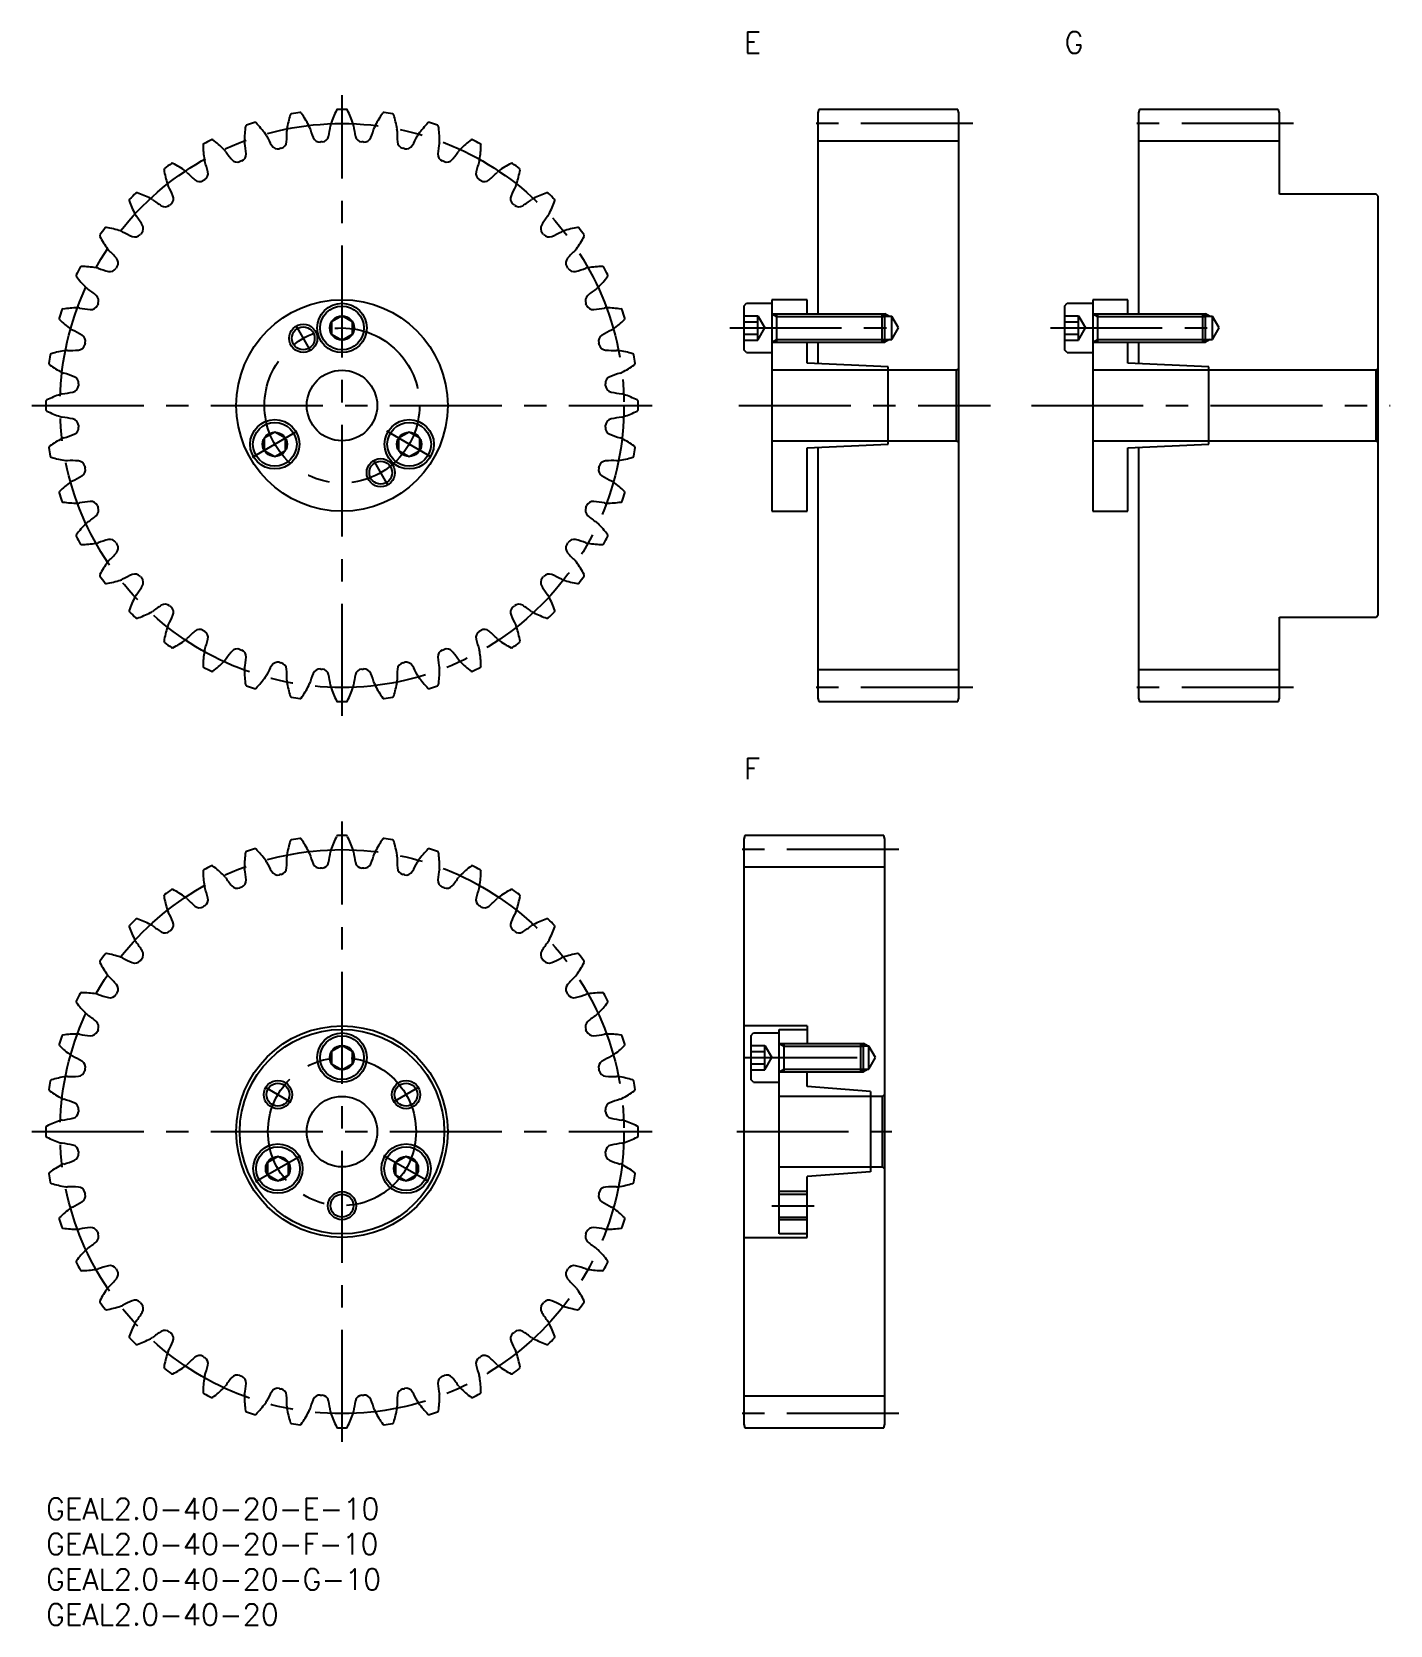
# Model space of a CAD drawing. Extents: x -2 to 191, y -18 to 208.
import ezdxf

# ---------------------------------------------------------------- set-up
doc = ezdxf.new("R2010")
doc.units = 0
doc.header["$LTSCALE"] = 0.5
doc.linetypes.add('CENTER', pattern=[50.8, 31.75, -6.35, 6.35, -6.35])
for name, color, linetype in [('AM_0', 7, 'CONTINUOUS'), ('MSM_CENTER', 1, 'CENTER'), ('MSM_CONTINUOUS', 7, 'CONTINUOUS'), ('MSM_NARROW', 5, 'CONTINUOUS'), ('MSM_PART_NUMBER', 7, 'CONTINUOUS')]:
    doc.layers.add(name, color=color, linetype=linetype)
doc.styles.get("Standard").update_dxf_attribs({"font": 'txt.shx', "height": 1, "bigfont": 'bigfont.shx'})

# ---------------------------------------------------------------- blocks, each defined once
blk = doc.blocks.new('*U3')
at = {"layer": 'MSM_PART_NUMBER'}
blk.add_text('GEAL2.0-40-20-F-10', height=3, dxfattribs=at).set_placement((0, -8))
blk = doc.blocks.new('*U4')
at = {"layer": 'MSM_PART_NUMBER'}
blk.add_text('GEAL2.0-40-20-E-10', height=3, dxfattribs=at).set_placement((0, -3))
blk = doc.blocks.new('*U5')
at = {"layer": 'MSM_PART_NUMBER'}
blk.add_text('GEAL2.0-40-20-G-10', height=3, dxfattribs=at).set_placement((0, -13))
blk = doc.blocks.new('*U6')
at = {"layer": 'MSM_PART_NUMBER'}
blk.add_text('F', height=3, dxfattribs=at).set_placement((99, 102))
blk = doc.blocks.new('*U7')
at = {"layer": 'MSM_PART_NUMBER'}
blk.add_text('GEAL2.0-40-20', height=3, dxfattribs=at).set_placement((0, -18))
blk = doc.blocks.new('*U8')
at = {"layer": 'MSM_PART_NUMBER'}
blk.add_text('E', height=3, dxfattribs=at).set_placement((99, 205))
blk = doc.blocks.new('*U9')
at = {"layer": 'MSM_PART_NUMBER'}
blk.add_text('G', height=3, dxfattribs=at).set_placement((144.5, 205))

msp = doc.modelspace()

# ---------------------------------------------------------------- linework, layer by layer
at = {"layer": 'AM_0'}
for p, q in [((104, 43.12), (108, 43.12)), ((104, 39.88), (108, 39.88))]:
    msp.add_line(p, q, dxfattribs=at)
at = {"layer": 'MSM_CENTER'}
for p, q in [((42, 111), (42, 199)), ((131.5, 195), (107.5, 195)), ((177, 195), (153, 195)), ((35.45, 166.34), (37.55, 162.71)), ((97, 166), (121.51, 166)), ((142.5, 166), (167.01, 166)), ((-2, 155), (86, 155)), ((98.32, 155), (134, 155)), ((139.81, 155), (190.7, 155)), ((29.29, 147.66), (35.66, 151.34)), ((54.71, 147.66), (48.34, 151.34)), ((48.55, 143.66), (46.45, 147.29)), ((131.5, 115), (107.5, 115)), ((177, 115), (153, 115)), ((42, 8), (42, 96)), ((121, 92), (97, 92)), ((99.2, 62.5), (118.17, 62.5)), ((31.09, 58.3), (34.73, 56.2)), ((52.91, 58.3), (49.27, 56.2)), ((-2, 52), (86, 52)), ((98, 52), (120, 52)), ((29.72, 44.91), (36.09, 48.59)), ((54.28, 44.91), (47.91, 48.59)), ((103, 41.5), (109, 41.5)), ((121, 12), (97, 12))]:
    msp.add_line(p, q, dxfattribs=at)
for centre, radius in [((42, 155), 40), ((42, 155), 11), ((42, 52), 40), ((42, 52), 10.5)]:
    msp.add_circle(centre, radius, dxfattribs=at)
at = {"layer": 'MSM_CONTINUOUS'}
for p, q in [((109.63, 197), (109.5, 196.5)), ((129.37, 197), (109.63, 197)), ((129.5, 196.5), (129.37, 197)), ((155.13, 197), (155, 196.5)), ((174.87, 197), (155.13, 197)), ((175, 196.5), (174.87, 197)), ((109.5, 196.5), (109.5, 168)), ((129.5, 113.5), (129.5, 196.5)), ((155, 196.5), (155, 168)), ((175, 185), (175, 196.5)), ((129.5, 192.5), (109.5, 192.5)), ((175, 192.5), (155, 192.5)), ((188.7, 185), (175, 185)), ((189, 184.7), (188.7, 185)), ((189, 125.3), (189, 184.7)), ((99, 169.1), (99.4, 169.5)), ((99.4, 169.5), (103, 169.5)), ((103, 170), (103, 140)), ((108, 170), (103, 170)), ((108, 168), (108, 170)), ((144.5, 169.1), (144.9, 169.5)), ((144.9, 169.5), (148.5, 169.5)), ((148.5, 170), (148.5, 140)), ((153.5, 170), (148.5, 170)), ((153.5, 168), (153.5, 170)), ((42, 167.73), (40.5, 166.87)), ((43.5, 166.87), (42, 167.73)), ((99, 169.1), (99, 162.9)), ((99, 167.73), (101, 167.73)), ((101, 167.73), (102, 166)), ((101, 164.27), (101, 167.73)), ((103, 168), (118.62, 168)), ((103.66, 168), (103.66, 164)), ((118.62, 164), (118.62, 168)), ((119, 167.62), (118.62, 168)), ((120, 167.62), (119, 167.62)), ((119, 164.38), (119, 167.62)), ((120.94, 166), (120, 167.62)), ((120, 164.38), (120, 167.62)), ((144.5, 169.1), (144.5, 162.9)), ((144.5, 167.73), (146.5, 167.73)), ((146.5, 167.73), (147.5, 166)), ((146.5, 164.27), (146.5, 167.73)), ((148.5, 168), (164.12, 168)), ((149.16, 168), (149.16, 164)), ((164.12, 164), (164.12, 168)), ((164.5, 167.62), (164.12, 168)), ((165.5, 167.62), (164.5, 167.62)), ((164.5, 164.38), (164.5, 167.62)), ((166.44, 166), (165.5, 167.62)), ((165.5, 164.38), (165.5, 167.62)), ((40.5, 166.87), (40.5, 165.13)), ((40.5, 165.13), (42, 164.27)), ((42, 164.27), (43.5, 165.13)), ((43.5, 165.13), (43.5, 166.87)), ((99, 166.87), (101, 166.87)), ((99, 165.13), (101, 165.13)), ((101, 164.27), (102, 166)), ((120, 164.38), (120.94, 166)), ((144.5, 166.87), (146.5, 166.87)), ((144.5, 165.13), (146.5, 165.13)), ((146.5, 164.27), (147.5, 166)), ((165.5, 164.38), (166.44, 166)), ((99, 164.27), (101, 164.27)), ((99.4, 162.5), (99, 162.9)), ((103, 164), (118.62, 164)), ((108, 161), (108, 164)), ((109.5, 164), (109.5, 160.93)), ((118.62, 164), (119, 164.38)), ((119, 164.38), (120, 164.38)), ((144.5, 164.27), (146.5, 164.27)), ((144.9, 162.5), (144.5, 162.9)), ((148.5, 164), (164.12, 164)), ((153.5, 161), (153.5, 164)), ((155, 164), (155, 160.93)), ((164.12, 164), (164.5, 164.38)), ((164.5, 164.38), (165.5, 164.38)), ((99.4, 162.5), (103, 162.5)), ((119.5, 160.5), (108, 161)), ((119.5, 149.5), (119.5, 160.5)), ((144.9, 162.5), (148.5, 162.5)), ((165, 160.5), (153.5, 161)), ((165, 149.5), (165, 160.5)), ((129.2, 160), (103, 160)), ((129.5, 160.3), (129.2, 160)), ((129.2, 150), (129.2, 160)), ((188.7, 160), (148.5, 160)), ((189, 160.3), (188.7, 160)), ((188.7, 150), (188.7, 160)), ((32.47, 151.23), (30.97, 150.37)), ((30.97, 150.37), (30.97, 148.63)), ((33.97, 150.37), (32.47, 151.23)), ((33.97, 148.63), (33.97, 150.37)), ((51.53, 151.23), (50.03, 150.37)), ((50.03, 150.37), (50.03, 148.63)), ((53.03, 150.37), (51.53, 151.23)), ((53.03, 148.63), (53.03, 150.37)), ((103, 150), (129.2, 150)), ((108, 149), (119.5, 149.5)), ((129.2, 150), (129.5, 149.7)), ((148.5, 150), (188.7, 150)), ((153.5, 149), (165, 149.5)), ((188.7, 150), (189, 149.7)), ((30.97, 148.63), (32.47, 147.77)), ((32.47, 147.77), (33.97, 148.63)), ((50.03, 148.63), (51.53, 147.77)), ((51.53, 147.77), (53.03, 148.63)), ((108, 140), (108, 149)), ((109.5, 149.07), (109.5, 113.5)), ((153.5, 140), (153.5, 149)), ((155, 149.07), (155, 113.5)), ((103, 140), (108, 140)), ((148.5, 140), (153.5, 140)), ((175, 113.5), (175, 125)), ((175, 125), (188.7, 125)), ((188.7, 125), (189, 125.3)), ((129.5, 117.5), (109.5, 117.5)), ((175, 117.5), (155, 117.5)), ((109.5, 113.5), (109.63, 113)), ((109.63, 113), (129.37, 113)), ((129.37, 113), (129.5, 113.5)), ((155, 113.5), (155.13, 113)), ((155.13, 113), (174.87, 113)), ((174.87, 113), (175, 113.5)), ((99.13, 94), (99, 93.5)), ((99, 93.5), (99, 10.5)), ((118.87, 94), (99.13, 94)), ((119, 93.5), (118.87, 94)), ((119, 10.5), (119, 93.5)), ((119, 89.5), (99, 89.5)), ((108, 67), (99, 67)), ((100, 65.6), (100.4, 66)), ((100, 65.6), (100, 59.4)), ((100.4, 66), (104, 66)), ((104, 37.5), (104, 66.5)), ((104, 66.5), (108, 66.5)), ((108, 67), (108, 64.5)), ((42, 64.23), (40.5, 63.37)), ((40.5, 63.37), (40.5, 61.63)), ((43.5, 63.37), (42, 64.23)), ((43.5, 61.63), (43.5, 63.37)), ((100, 64.23), (102, 64.23)), ((100, 63.37), (102, 63.37)), ((102, 64.23), (103, 62.5)), ((102, 60.77), (102, 64.23)), ((104, 64.5), (115.62, 64.5)), ((104.66, 64.5), (104.66, 60.5)), ((115.62, 60.5), (115.62, 64.5)), ((116, 64.12), (115.62, 64.5)), ((116.75, 64.12), (115.95, 64.12)), ((116, 60.88), (116, 64.12)), ((116.75, 60.88), (116.75, 64.12)), ((117.69, 62.5), (116.75, 64.12)), ((40.5, 61.63), (42, 60.77)), ((42, 60.77), (43.5, 61.63)), ((100, 61.63), (102, 61.63)), ((102, 60.77), (103, 62.5)), ((116.75, 60.88), (117.69, 62.5)), ((100, 60.77), (102, 60.77)), ((100.4, 59), (100, 59.4)), ((100.4, 59), (104, 59)), ((104, 60.5), (115.62, 60.5)), ((108, 58.38), (108, 60.5)), ((115.62, 60.5), (116, 60.88)), ((115.95, 60.88), (116.75, 60.88)), ((118.7, 57), (104, 57)), ((117, 57.69), (108, 58.38)), ((117, 57.69), (117, 46.31)), ((119, 57.3), (118.7, 57)), ((118.7, 47), (118.7, 57)), ((32.91, 48.48), (31.41, 47.62)), ((31.41, 47.62), (31.41, 45.88)), ((34.41, 47.62), (32.91, 48.48)), ((34.41, 45.88), (34.41, 47.62)), ((51.09, 48.48), (49.59, 47.62)), ((49.59, 47.62), (49.59, 45.88)), ((52.59, 47.62), (51.09, 48.48)), ((52.59, 45.88), (52.59, 47.62)), ((31.41, 45.88), (32.91, 45.02)), ((32.91, 45.02), (34.41, 45.88)), ((49.59, 45.88), (51.09, 45.02)), ((51.09, 45.02), (52.59, 45.88)), ((104, 47), (118.7, 47)), ((117, 46.31), (108, 45.63)), ((108, 37), (108, 45.63)), ((118.7, 47), (119, 46.7)), ((99, 37), (108, 37)), ((108, 37.5), (104, 37.5)), ((119, 14.5), (99, 14.5)), ((99, 10.5), (99.13, 10)), ((99.13, 10), (118.87, 10)), ((118.87, 10), (119, 10.5))]:
    msp.add_line(p, q, dxfattribs=at)
for centre, radius in [((42, 155), 15), ((42, 166), 3.5), ((42, 166), 3.1), ((42, 166), 1.73), ((36.5, 164.53), 1.62), ((42, 155), 5), ((32.47, 149.5), 3.5), ((32.47, 149.5), 3.1), ((51.53, 149.5), 3.5), ((51.53, 149.5), 3.1), ((32.47, 149.5), 1.73), ((51.53, 149.5), 1.73), ((47.5, 145.47), 1.62), ((42, 52), 15), ((42, 52), 14.5), ((42, 62.5), 3.5), ((42, 62.5), 3.1), ((42, 62.5), 1.73), ((32.91, 57.25), 1.62), ((51.09, 57.25), 1.62), ((42, 52), 5), ((32.91, 46.75), 3.5), ((32.91, 46.75), 3.1), ((51.09, 46.75), 3.5), ((51.09, 46.75), 3.1), ((32.91, 46.75), 1.73), ((51.09, 46.75), 1.73), ((42, 41.5), 1.62)]:
    msp.add_circle(centre, radius, dxfattribs=at)
for centre, radius, start, end in [((53.13, 190.9), 13.33, 153.3479, 162.25), ((41.39, 196.8), 0.2, 90.8357, 153.3478), ((42, 155), 42, 89.1643, 90.8357), ((42.61, 196.8), 0.2, 26.6521, 89.1643), ((30.87, 190.9), 13.33, 17.75, 26.6521), ((41.49, 192.59), 13.33, 171.3479, 180.25), ((28.5, 194.56), 0.2, 108.8357, 171.3479), ((42, 155), 42, 107.1643, 108.8357), ((29.66, 194.94), 0.2, 44.6521, 107.1643), ((20.32, 185.71), 13.33, 35.75, 44.6521), ((47.37, 192.2), 13.33, 162.3479, 171.25), ((34.86, 196.19), 0.2, 99.8356, 162.3479), ((42, 155), 42, 98.1643, 99.8357), ((36.06, 196.38), 0.2, 35.6521, 98.1643), ((25.39, 188.72), 13.33, 26.75, 35.6521), ((35.83, 193.98), 1.65, 16.4896, 26.7501), ((52.75, 198.99), 16, 196.4896, 202.003), ((24.5, 196.77), 16, 346.997, 352.5104), ((42, 194.47), 1.65, 162.2499, 172.5104), ((42, 194.47), 1.65, 7.4896, 17.7501), ((59.5, 196.77), 16, 187.4896, 193.003), ((31.25, 198.99), 16, 337.997, 343.5104), ((48.17, 193.98), 1.65, 153.2499, 163.5104), ((58.61, 188.72), 13.33, 144.3479, 153.25), ((47.94, 196.38), 0.2, 81.8357, 144.3479), ((42, 155), 42, 80.1643, 81.8357), ((49.14, 196.19), 0.2, 17.6521, 80.1643), ((36.63, 192.2), 13.33, 8.75, 17.6521), ((63.68, 185.71), 13.33, 135.3479, 144.25), ((54.34, 194.94), 0.2, 72.8357, 135.3479), ((42, 155), 42, 71.1643, 72.8357), ((55.5, 194.56), 0.2, 8.6521, 71.1643), ((42.51, 192.59), 13.33, 359.75, 8.6521), ((22.48, 191.96), 0.2, 117.8357, 180.3479), ((42, 155), 42, 116.1643, 117.8357), ((23.57, 192.52), 0.2, 53.6521, 116.1643), ((15.78, 181.94), 13.33, 44.75, 53.6521), ((29.8, 192.53), 1.65, 180.2499, 190.5104), ((12.45, 189.32), 16, 4.997, 10.5104), ((29.8, 192.53), 1.65, 25.4896, 35.7501), ((45.74, 200.13), 16, 205.4896, 211.003), ((33.15, 192.47), 1, 283.2944, 355.997), ((18.18, 193.52), 16, 355.997, 1.5104), ((35.83, 193.98), 1.65, 171.2499, 181.5104), ((38.84, 193.37), 1, 202.003, 274.7056), ((42, 155), 37.5, 94.2944, 94.7056), ((39.12, 193.39), 1, 274.2944, 346.997), ((44.88, 193.39), 1, 193.003, 265.7056), ((42, 155), 37.5, 85.2944, 85.7056), ((45.16, 193.37), 1, 265.2944, 337.997), ((48.17, 193.98), 1.65, 358.4896, 8.7501), ((65.82, 193.52), 16, 178.4896, 184.003), ((50.85, 192.47), 1, 184.003, 256.7056), ((38.26, 200.13), 16, 328.997, 334.5104), ((54.2, 192.53), 1.65, 144.2499, 154.5104), ((71.55, 189.32), 16, 169.4896, 175.003), ((54.2, 192.53), 1.65, 349.4896, 359.7501), ((68.22, 181.94), 13.33, 126.3479, 135.25), ((60.43, 192.52), 0.2, 63.8357, 126.3478), ((42, 155), 42, 62.1643, 63.8357), ((61.52, 191.96), 0.2, 359.6521, 62.1643), ((35.62, 192.04), 13.33, 180.3479, 189.25), ((24.08, 190.16), 1.65, 189.2499, 199.5104), ((24.08, 190.16), 1.65, 34.4896, 44.7501), ((38.63, 200.16), 16, 214.4896, 220.003), ((27.14, 190.52), 1, 220.003, 292.7056), ((27.39, 190.62), 1, 292.2944, 4.997), ((32.88, 192.4), 1, 211.003, 283.7056), ((42, 155), 37.5, 103.2944, 103.7056), ((42, 155), 37.5, 76.2944, 76.7056), ((51.12, 192.4), 1, 256.2944, 328.997), ((56.61, 190.62), 1, 175.003, 247.7056), ((56.86, 190.52), 1, 247.2944, 319.997), ((45.37, 200.16), 16, 319.997, 325.5104), ((59.92, 190.16), 1.65, 135.2499, 145.5104), ((59.92, 190.16), 1.65, 340.4896, 350.7501), ((48.38, 192.04), 13.33, 350.75, 359.6521), ((16.94, 188.45), 0.2, 126.8357, 189.3479), ((29.9, 190.59), 13.33, 189.3479, 198.25), ((42, 155), 42, 125.1643, 126.8357), ((17.93, 189.17), 0.2, 62.6521, 125.1643), ((11.89, 177.51), 13.33, 53.75, 62.6521), ((18.8, 186.93), 1.65, 43.4896, 53.7501), ((31.61, 199.08), 16, 223.4896, 229.003), ((22, 187.9), 1, 301.2944, 13.997), ((7.45, 184.27), 16, 13.997, 19.5104), ((42, 155), 37.5, 112.2944, 112.7056), ((42, 155), 37.5, 67.2944, 67.7056), ((62, 187.9), 1, 166.003, 238.7056), ((76.55, 184.27), 16, 160.4896, 166.003), ((52.39, 199.08), 16, 310.997, 316.5104), ((65.2, 186.93), 1.65, 126.2499, 136.5104), ((72.11, 177.51), 13.33, 117.3479, 126.25), ((66.07, 189.17), 0.2, 54.8357, 117.3478), ((42, 155), 42, 53.1643, 54.8357), ((54.1, 190.59), 13.33, 341.75, 350.6521), ((67.06, 188.45), 0.2, 350.6521, 53.1643), ((18.8, 186.93), 1.65, 198.2499, 208.5104), ((3.29, 178.5), 16, 22.997, 28.5104), ((21.77, 187.75), 1, 229.003, 301.7056), ((42, 155), 37.5, 121.2944, 121.7056), ((42, 155), 37.5, 58.2944, 58.7056), ((62.23, 187.75), 1, 238.2944, 310.997), ((80.71, 178.5), 16, 151.4896, 157.003), ((65.2, 186.93), 1.65, 331.4896, 341.7501), ((12.01, 184.12), 0.2, 135.8357, 198.3479), ((24.48, 188.26), 13.33, 198.3479, 207.25), ((42, 155), 42, 134.1643, 135.8357), ((12.88, 184.99), 0.2, 71.6521, 134.1643), ((8.74, 172.52), 13.33, 62.75, 71.6521), ((14.09, 182.91), 1.65, 52.4896, 62.7501), ((24.84, 196.91), 16, 232.4896, 238.003), ((16.89, 184.19), 1, 238.003, 310.7056), ((42, 155), 37.5, 130.2944, 130.7056), ((17.1, 184.37), 1, 310.2944, 22.997), ((66.9, 184.37), 1, 157.003, 229.7056), ((42, 155), 37.5, 49.2944, 49.7056), ((67.11, 184.19), 1, 229.2944, 301.997), ((59.16, 196.91), 16, 301.997, 307.5104), ((69.91, 182.91), 1.65, 117.2499, 127.5104), ((75.26, 172.52), 13.33, 108.3479, 117.25), ((71.12, 184.99), 0.2, 45.8357, 108.3479), ((42, 155), 42, 44.1643, 45.8357), ((59.52, 188.26), 13.33, 332.75, 341.6521), ((71.99, 184.12), 0.2, 341.6521, 44.1643), ((14.09, 182.91), 1.65, 207.2499, 217.5104), ((0.09, 172.16), 16, 31.997, 37.5104), ((83.91, 172.16), 16, 142.4896, 148.003), ((69.91, 182.91), 1.65, 322.4896, 332.7501), ((7.83, 179.07), 0.2, 144.8357, 207.3479), ((19.49, 185.11), 13.33, 207.3479, 216.25), ((42, 155), 42, 143.1643, 144.8357), ((8.55, 180.06), 0.2, 80.6521, 143.1643), ((6.41, 167.1), 13.33, 71.75, 80.6521), ((10.07, 178.2), 1.65, 61.4896, 71.7501), ((18.5, 193.71), 16, 241.4896, 247.003), ((12.63, 179.9), 1, 247.003, 319.7056), ((42, 155), 37.5, 139.2944, 139.7056), ((12.81, 180.11), 1, 319.2944, 31.997), ((71.19, 180.11), 1, 148.003, 220.7056), ((42, 155), 37.5, 40.2944, 40.7056), ((71.37, 179.9), 1, 220.2944, 292.997), ((65.5, 193.71), 16, 292.997, 298.5104), ((73.93, 178.2), 1.65, 108.2499, 118.5104), ((77.59, 167.1), 13.33, 99.3479, 108.25), ((64.51, 185.11), 13.33, 323.75, 332.6521), ((75.45, 180.06), 0.2, 36.8357, 99.3479), ((42, 155), 42, 35.1643, 36.8357), ((76.17, 179.07), 0.2, 332.6521, 35.1643), ((10.07, 178.2), 1.65, 216.2499, 226.5104), ((-2.08, 165.39), 16, 40.997, 46.5104), ((86.08, 165.39), 16, 133.4896, 139.003), ((73.93, 178.2), 1.65, 313.4896, 323.7501), ((42, 155), 42, 152.1643, 153.8357), ((5.04, 174.52), 0.2, 89.6521, 152.1643), ((4.96, 161.38), 13.33, 80.75, 89.6521), ((6.84, 172.92), 1.65, 70.4896, 80.7501), ((12.73, 189.55), 16, 250.4896, 256.003), ((9.1, 175), 1, 256.003, 328.7056), ((42, 155), 37.5, 148.2944, 148.7056), ((9.25, 175.23), 1, 328.2944, 40.997), ((74.75, 175.23), 1, 139.003, 211.7056), ((42, 155), 37.5, 31.2944, 31.7056), ((74.9, 175), 1, 211.2944, 283.997), ((71.27, 189.55), 16, 283.997, 289.5104), ((77.16, 172.92), 1.65, 99.2499, 109.5104), ((79.04, 161.38), 13.33, 90.3479, 99.25), ((78.96, 174.52), 0.2, 27.8357, 90.3479), ((42, 155), 42, 26.1643, 27.8357), ((4.48, 173.43), 0.2, 153.8357, 216.3479), ((15.06, 181.22), 13.33, 216.3479, 225.25), ((68.94, 181.22), 13.33, 314.75, 323.6521), ((79.52, 173.43), 0.2, 323.6521, 26.1643), ((6.84, 172.92), 1.65, 225.2499, 235.5104), ((-3.16, 158.37), 16, 49.997, 55.5104), ((6.48, 169.86), 1, 337.2944, 49.997), ((77.52, 169.86), 1, 130.003, 202.7056), ((87.16, 158.37), 16, 124.4896, 130.003), ((77.16, 172.92), 1.65, 304.4896, 314.7501), ((2.06, 167.34), 0.2, 162.8357, 225.3479), ((42, 155), 42, 161.1643, 162.8357), ((2.44, 168.5), 0.2, 98.6521, 161.1643), ((4.41, 155.51), 13.33, 89.75, 98.6521), ((4.47, 167.2), 1.65, 79.4896, 89.7501), ((7.68, 184.55), 16, 259.4896, 265.003), ((6.38, 169.61), 1, 265.003, 337.7056), ((42, 155), 37.5, 157.2944, 157.7056), ((42, 155), 37.5, 22.2944, 22.7056), ((77.62, 169.61), 1, 202.2944, 274.997), ((76.32, 184.55), 16, 274.997, 280.5104), ((79.53, 167.2), 1.65, 90.2499, 100.5104), ((79.59, 155.51), 13.33, 81.3479, 90.25), ((81.56, 168.5), 0.2, 18.8357, 81.3479), ((42, 155), 42, 17.1643, 18.8357), ((81.94, 167.34), 0.2, 314.6521, 17.1643), ((11.29, 176.68), 13.33, 225.3479, 234.25), ((4.47, 167.2), 1.65, 234.2499, 244.5104), ((-3.13, 151.26), 16, 58.997, 64.5104), ((87.13, 151.26), 16, 115.4896, 121.003), ((79.53, 167.2), 1.65, 295.4896, 305.7501), ((72.71, 176.68), 13.33, 305.75, 314.6521), ((4.8, 149.63), 13.33, 98.75, 107.6521), ((3.02, 161.17), 1.65, 88.4896, 98.7501), ((3.48, 178.82), 16, 268.4896, 274.003), ((4.53, 163.85), 1, 274.003, 346.7056), ((4.6, 164.12), 1, 346.2944, 58.997), ((42, 155), 37.5, 166.2944, 166.7056), ((79.4, 164.12), 1, 121.003, 193.7056), ((42, 155), 37.5, 13.2944, 13.7056), ((79.47, 163.85), 1, 193.2944, 265.997), ((80.52, 178.82), 16, 265.997, 271.5104), ((80.98, 161.17), 1.65, 81.2499, 91.5104), ((79.2, 149.63), 13.33, 72.3479, 81.25), ((0.62, 160.94), 0.2, 171.8357, 234.3479), ((42, 155), 42, 170.1643, 171.8357), ((8.28, 171.61), 13.33, 234.3479, 243.25), ((0.81, 162.14), 0.2, 107.6521, 170.1643), ((75.72, 171.61), 13.33, 296.75, 305.6521), ((83.19, 162.14), 0.2, 9.8357, 72.3479), ((42, 155), 42, 8.1643, 9.8357), ((83.38, 160.94), 0.2, 305.6521, 8.1643), ((3.02, 161.17), 1.65, 243.2499, 253.5104), ((-1.99, 144.25), 16, 67.997, 73.5104), ((3.63, 158.16), 1, 355.2944, 67.997), ((80.37, 158.16), 1, 112.003, 184.7056), ((85.99, 144.25), 16, 106.4896, 112.003), ((80.98, 161.17), 1.65, 286.4896, 296.7501), ((6.1, 143.87), 13.33, 107.75, 116.6521), ((2.53, 155), 1.65, 97.4896, 107.7501), ((0.23, 172.5), 16, 277.4896, 283.003), ((3.61, 157.88), 1, 283.003, 355.7056), ((42, 155), 37.5, 175.2944, 175.7056), ((42, 155), 37.5, 4.2944, 4.7056), ((80.39, 157.88), 1, 184.2944, 256.997), ((83.77, 172.5), 16, 256.997, 262.5104), ((81.47, 155), 1.65, 72.2499, 82.5104), ((77.9, 143.87), 13.33, 63.3479, 72.25), ((0.2, 155.61), 0.2, 116.6521, 179.1643), ((42, 155), 42, 179.1643, 180.8357), ((0.2, 154.39), 0.2, 180.8357, 243.3479), ((6.1, 166.13), 13.33, 243.3479, 252.25), ((77.9, 166.13), 13.33, 287.75, 296.6521), ((83.8, 155.61), 0.2, 0.8357, 63.3479), ((83.8, 154.39), 0.2, 296.6521, 359.1643), ((42, 155), 42, 359.1643, 0.8357), ((2.53, 155), 1.65, 252.2499, 262.5104), ((0.23, 137.5), 16, 76.997, 82.5104), ((3.61, 152.12), 1, 4.2944, 76.997), ((3.63, 151.84), 1, 292.003, 4.7056), ((42, 155), 37.5, 184.2944, 184.7056), ((42, 155), 37.5, 355.2944, 355.7056), ((80.37, 151.84), 1, 175.2944, 247.997), ((80.39, 152.12), 1, 103.003, 175.7056), ((83.77, 137.5), 16, 97.4896, 103.003), ((81.47, 155), 1.65, 277.4896, 287.7501), ((0.62, 149.06), 0.2, 125.6521, 188.1643), ((8.28, 138.39), 13.33, 116.75, 125.6521), ((3.02, 148.83), 1.65, 106.4896, 116.7501), ((-1.99, 165.75), 16, 286.4896, 292.003), ((85.99, 165.75), 16, 247.997, 253.5104), ((80.98, 148.83), 1.65, 63.2499, 73.5104), ((75.72, 138.39), 13.33, 54.3479, 63.25), ((83.38, 149.06), 0.2, 351.8357, 54.3479), ((42, 155), 42, 188.1643, 189.8357), ((0.81, 147.86), 0.2, 189.8357, 252.3479), ((4.8, 160.37), 13.33, 252.3479, 261.25), ((3.02, 148.83), 1.65, 261.2499, 271.5104), ((3.48, 131.18), 16, 85.997, 91.5104), ((4.53, 146.15), 1, 13.2944, 85.997), ((79.47, 146.15), 1, 94.003, 166.7056), ((80.52, 131.18), 16, 88.4896, 94.003), ((80.98, 148.83), 1.65, 268.4896, 278.7501), ((79.2, 160.37), 13.33, 278.75, 287.6521), ((83.19, 147.86), 0.2, 287.6521, 350.1643), ((42, 155), 42, 350.1643, 351.8357), ((-3.13, 158.74), 16, 295.4896, 301.003), ((4.6, 145.88), 1, 301.003, 13.7056), ((42, 155), 37.5, 193.2944, 193.7056), ((79.4, 145.88), 1, 166.2944, 238.997), ((42, 155), 37.5, 346.2944, 346.7056), ((87.13, 158.74), 16, 238.997, 244.5104), ((2.06, 142.66), 0.2, 134.6521, 197.1643), ((42, 155), 42, 197.1643, 198.8357), ((11.29, 133.32), 13.33, 125.75, 134.6521), ((4.47, 142.8), 1.65, 115.4896, 125.7501), ((79.53, 142.8), 1.65, 54.2499, 64.5104), ((72.71, 133.32), 13.33, 45.3479, 54.25), ((42, 155), 42, 341.1643, 342.8357), ((81.94, 142.66), 0.2, 342.8357, 45.3479), ((2.44, 141.5), 0.2, 198.8357, 261.3479), ((4.41, 154.49), 13.33, 261.3479, 270.25), ((4.47, 142.8), 1.65, 270.2499, 280.5104), ((7.68, 125.45), 16, 94.997, 100.5104), ((6.38, 140.39), 1, 22.2944, 94.997), ((6.48, 140.14), 1, 310.003, 22.7056), ((42, 155), 37.5, 202.2944, 202.7056), ((77.52, 140.14), 1, 157.2944, 229.997), ((42, 155), 37.5, 337.2944, 337.7056), ((77.62, 140.39), 1, 85.003, 157.7056), ((76.32, 125.45), 16, 79.4896, 85.003), ((79.53, 142.8), 1.65, 259.4896, 269.7501), ((79.59, 154.49), 13.33, 269.75, 278.6521), ((81.56, 141.5), 0.2, 278.6521, 341.1643), ((15.06, 128.78), 13.33, 134.75, 143.6521), ((6.84, 137.08), 1.65, 124.4896, 134.7501), ((-3.16, 151.63), 16, 304.4896, 310.003), ((87.16, 151.63), 16, 229.997, 235.5104), ((77.16, 137.08), 1.65, 45.2499, 55.5104), ((68.94, 128.78), 13.33, 36.3479, 45.25), ((4.48, 136.57), 0.2, 143.6521, 206.1643), ((42, 155), 42, 206.1643, 207.8357), ((12.73, 120.45), 16, 103.997, 109.5104), ((9.1, 135), 1, 31.2944, 103.997), ((74.9, 135), 1, 76.003, 148.7056), ((71.27, 120.45), 16, 70.4896, 76.003), ((42, 155), 42, 332.1643, 333.8357), ((79.52, 136.57), 0.2, 333.8357, 36.3479), ((5.04, 135.48), 0.2, 207.8357, 270.3479), ((4.96, 148.62), 13.33, 270.3479, 279.25), ((6.84, 137.08), 1.65, 279.2499, 289.5104), ((-2.08, 144.61), 16, 313.4896, 319.003), ((42, 155), 37.5, 211.2944, 211.7056), ((9.25, 134.77), 1, 319.003, 31.7056), ((74.75, 134.77), 1, 148.2944, 220.997), ((42, 155), 37.5, 328.2944, 328.7056), ((86.08, 144.61), 16, 220.997, 226.5104), ((77.16, 137.08), 1.65, 250.4896, 260.7501), ((79.04, 148.62), 13.33, 260.75, 269.6521), ((78.96, 135.48), 0.2, 269.6521, 332.1643), ((19.49, 124.89), 13.33, 143.75, 152.6521), ((10.07, 131.8), 1.65, 133.4896, 143.7501), ((12.63, 130.1), 1, 40.2944, 112.997), ((71.37, 130.1), 1, 67.003, 139.7056), ((73.93, 131.8), 1.65, 36.2499, 46.5104), ((64.51, 124.89), 13.33, 27.3479, 36.25), ((7.83, 130.93), 0.2, 152.6521, 215.1643), ((42, 155), 42, 215.1643, 216.8357), ((8.55, 129.94), 0.2, 216.8357, 279.3479), ((6.41, 142.9), 13.33, 279.3479, 288.25), ((10.07, 131.8), 1.65, 288.2499, 298.5104), ((18.5, 116.29), 16, 112.997, 118.5104), ((0.09, 137.84), 16, 322.4896, 328.003), ((42, 155), 37.5, 220.2944, 220.7056), ((12.81, 129.89), 1, 328.003, 40.7056), ((71.19, 129.89), 1, 139.2944, 211.997), ((83.91, 137.84), 16, 211.997, 217.5104), ((42, 155), 37.5, 319.2944, 319.7056), ((65.5, 116.29), 16, 61.4896, 67.003), ((73.93, 131.8), 1.65, 241.4896, 251.7501), ((77.59, 142.9), 13.33, 251.75, 260.6521), ((75.45, 129.94), 0.2, 260.6521, 323.1643), ((42, 155), 42, 323.1643, 324.8357), ((76.17, 130.93), 0.2, 324.8357, 27.3479), ((24.48, 121.74), 13.33, 152.75, 161.6521), ((14.09, 127.09), 1.65, 142.4896, 152.7501), ((24.84, 113.09), 16, 121.997, 127.5104), ((16.89, 125.81), 1, 49.2944, 121.997), ((42, 155), 37.5, 229.2944, 229.7056), ((42, 155), 37.5, 310.2944, 310.7056), ((67.11, 125.81), 1, 58.003, 130.7056), ((59.16, 113.09), 16, 52.4896, 58.003), ((69.91, 127.09), 1.65, 27.2499, 37.5104), ((59.52, 121.74), 13.33, 18.3479, 27.25), ((12.01, 125.88), 0.2, 161.6521, 224.1643), ((42, 155), 42, 224.1643, 225.8357), ((12.88, 125.01), 0.2, 225.8357, 288.3479), ((8.74, 137.48), 13.33, 288.3479, 297.25), ((14.09, 127.09), 1.65, 297.2499, 307.5104), ((3.29, 131.5), 16, 331.4896, 337.003), ((17.1, 125.63), 1, 337.003, 49.7056), ((66.9, 125.63), 1, 130.2944, 202.997), ((80.71, 131.5), 16, 202.997, 208.5104), ((69.91, 127.09), 1.65, 232.4896, 242.7501), ((75.26, 137.48), 13.33, 242.75, 251.6521), ((71.12, 125.01), 0.2, 251.6521, 314.1643), ((42, 155), 42, 314.1643, 315.8357), ((71.99, 125.88), 0.2, 315.8357, 18.3479), ((29.9, 119.41), 13.33, 161.75, 170.6521), ((18.8, 123.07), 1.65, 151.4896, 161.7501), ((31.61, 110.92), 16, 130.997, 136.5104), ((21.77, 122.25), 1, 58.2944, 130.997), ((42, 155), 37.5, 238.2944, 238.7056), ((22, 122.1), 1, 346.003, 58.7056), ((62, 122.1), 1, 121.2944, 193.997), ((42, 155), 37.5, 301.2944, 301.7056), ((62.23, 122.25), 1, 49.003, 121.7056), ((52.39, 110.92), 16, 43.4896, 49.003), ((65.2, 123.07), 1.65, 18.2499, 28.5104), ((54.1, 119.41), 13.33, 9.3479, 18.25), ((16.94, 121.55), 0.2, 170.6521, 233.1643), ((42, 155), 42, 233.1643, 234.8357), ((17.93, 120.83), 0.2, 234.8357, 297.3479), ((11.89, 132.49), 13.33, 297.3479, 306.25), ((18.8, 123.07), 1.65, 306.2499, 316.5104), ((35.62, 117.96), 13.33, 170.75, 179.6521), ((24.08, 119.84), 1.65, 160.4896, 170.7501), ((7.45, 125.73), 16, 340.4896, 346.003), ((38.63, 109.84), 16, 139.997, 145.5104), ((27.14, 119.48), 1, 67.2944, 139.997), ((42, 155), 37.5, 247.2944, 247.7056), ((27.39, 119.38), 1, 355.003, 67.7056), ((56.61, 119.38), 1, 112.2944, 184.997), ((42, 155), 37.5, 292.2944, 292.7056), ((56.86, 119.48), 1, 40.003, 112.7056), ((45.37, 109.84), 16, 34.4896, 40.003), ((76.55, 125.73), 16, 193.997, 199.5104), ((59.92, 119.84), 1.65, 9.2499, 19.5104), ((48.38, 117.96), 13.33, 0.3479, 9.25), ((65.2, 123.07), 1.65, 223.4896, 233.7501), ((72.11, 132.49), 13.33, 233.75, 242.6521), ((66.07, 120.83), 0.2, 242.6521, 305.1643), ((42, 155), 42, 305.1643, 306.8357), ((67.06, 121.55), 0.2, 306.8357, 9.3479), ((22.48, 118.04), 0.2, 179.6521, 242.1643), ((42, 155), 42, 242.1643, 243.8357), ((15.78, 128.06), 13.33, 306.3479, 315.25), ((24.08, 119.84), 1.65, 315.2499, 325.5104), ((29.8, 117.47), 1.65, 169.4896, 179.7501), ((12.45, 120.68), 16, 349.4896, 355.003), ((45.74, 109.87), 16, 148.997, 154.5104), ((32.88, 117.6), 1, 76.2944, 148.997), ((42, 155), 37.5, 256.2944, 256.7056), ((33.15, 117.53), 1, 4.003, 76.7056), ((18.18, 116.48), 16, 358.4896, 4.003), ((38.84, 116.63), 1, 85.2944, 157.997), ((42, 155), 37.5, 265.2944, 265.7056), ((39.12, 116.61), 1, 13.003, 85.7056), ((44.88, 116.61), 1, 94.2944, 166.997), ((42, 155), 37.5, 274.2944, 274.7056), ((45.16, 116.63), 1, 22.003, 94.7056), ((65.82, 116.48), 16, 175.997, 181.5104), ((50.85, 117.53), 1, 103.2944, 175.997), ((42, 155), 37.5, 283.2944, 283.7056), ((51.12, 117.6), 1, 31.003, 103.7056), ((38.26, 109.87), 16, 25.4896, 31.003), ((71.55, 120.68), 16, 184.997, 190.5104), ((54.2, 117.47), 1.65, 0.2499, 10.5104), ((59.92, 119.84), 1.65, 214.4896, 224.7501), ((68.22, 128.06), 13.33, 224.75, 233.6521), ((42, 155), 42, 296.1643, 297.8357), ((61.52, 118.04), 0.2, 297.8357, 0.3479), ((23.57, 117.48), 0.2, 243.8357, 306.3479), ((41.49, 117.41), 13.33, 179.75, 188.6521), ((28.5, 115.44), 0.2, 188.6521, 251.1643), ((20.32, 124.29), 13.33, 315.3479, 324.25), ((29.8, 117.47), 1.65, 324.2499, 334.5104), ((35.83, 116.02), 1.65, 178.4896, 188.7501), ((47.37, 117.8), 13.33, 188.75, 197.6521), ((25.39, 121.28), 13.33, 324.3479, 333.25), ((35.83, 116.02), 1.65, 333.2499, 343.5104), ((52.75, 111.01), 16, 157.997, 163.5104), ((24.5, 113.23), 16, 7.4896, 13.003), ((42, 115.53), 1.65, 187.4896, 197.7501), ((42, 115.53), 1.65, 342.2499, 352.5104), ((59.5, 113.23), 16, 166.997, 172.5104), ((31.25, 111.01), 16, 16.4896, 22.003), ((48.17, 116.02), 1.65, 196.4896, 206.7501), ((58.61, 121.28), 13.33, 206.75, 215.6521), ((36.63, 117.8), 13.33, 342.3479, 351.25), ((48.17, 116.02), 1.65, 351.2499, 1.5104), ((54.2, 117.47), 1.65, 205.4896, 215.7501), ((63.68, 124.29), 13.33, 215.75, 224.6521), ((55.5, 115.44), 0.2, 288.8357, 351.3479), ((42.51, 117.41), 13.33, 351.3479, 0.25), ((60.43, 117.48), 0.2, 233.6521, 296.1643), ((42, 155), 42, 251.1643, 252.8357), ((29.66, 115.06), 0.2, 252.8357, 315.3479), ((34.86, 113.81), 0.2, 197.6521, 260.1643), ((42, 155), 42, 260.1643, 261.8357), ((36.06, 113.62), 0.2, 261.8357, 324.3479), ((53.13, 119.1), 13.33, 197.75, 206.6521), ((41.39, 113.2), 0.2, 206.6521, 269.1643), ((42, 155), 42, 269.1643, 270.8357), ((42.61, 113.2), 0.2, 270.8357, 333.3479), ((30.87, 119.1), 13.33, 333.3479, 342.25), ((47.94, 113.62), 0.2, 215.6521, 278.1643), ((42, 155), 42, 278.1643, 279.8357), ((49.14, 113.81), 0.2, 279.8357, 342.3479), ((54.34, 115.06), 0.2, 224.6521, 287.1643), ((42, 155), 42, 287.1643, 288.8357), ((47.37, 89.2), 13.33, 162.3479, 171.25), ((34.86, 93.19), 0.2, 99.8356, 162.3479), ((42, 52), 42, 98.1643, 99.8357), ((36.06, 93.38), 0.2, 35.6521, 98.1643), ((25.39, 85.72), 13.33, 26.75, 35.6521), ((53.13, 87.9), 13.33, 153.3479, 162.25), ((41.39, 93.8), 0.2, 90.8357, 153.3478), ((42, 52), 42, 89.1643, 90.8357), ((42.61, 93.8), 0.2, 26.6521, 89.1643), ((30.87, 87.9), 13.33, 17.75, 26.6521), ((58.61, 85.72), 13.33, 144.3479, 153.25), ((47.94, 93.38), 0.2, 81.8357, 144.3479), ((42, 52), 42, 80.1643, 81.8357), ((49.14, 93.19), 0.2, 17.6521, 80.1643), ((36.63, 89.2), 13.33, 8.75, 17.6521), ((41.49, 89.59), 13.33, 171.3479, 180.25), ((28.5, 91.56), 0.2, 108.8357, 171.3479), ((42, 52), 42, 107.1643, 108.8357), ((29.66, 91.94), 0.2, 44.6521, 107.1643), ((20.32, 82.71), 13.33, 35.75, 44.6521), ((29.8, 89.53), 1.65, 25.4896, 35.7501), ((18.18, 90.52), 16, 355.997, 1.5104), ((35.83, 90.98), 1.65, 171.2499, 181.5104), ((35.83, 90.98), 1.65, 16.4896, 26.7501), ((52.75, 95.99), 16, 196.4896, 202.003), ((24.5, 93.77), 16, 346.997, 352.5104), ((42, 91.47), 1.65, 162.2499, 172.5104), ((42, 91.47), 1.65, 7.4896, 17.7501), ((59.5, 93.77), 16, 187.4896, 193.003), ((31.25, 95.99), 16, 337.997, 343.5104), ((48.17, 90.98), 1.65, 153.2499, 163.5104), ((48.17, 90.98), 1.65, 358.4896, 8.7501), ((65.82, 90.52), 16, 178.4896, 184.003), ((54.2, 89.53), 1.65, 144.2499, 154.5104), ((63.68, 82.71), 13.33, 135.3479, 144.25), ((54.34, 91.94), 0.2, 72.8357, 135.3479), ((42, 52), 42, 71.1643, 72.8357), ((55.5, 91.56), 0.2, 8.6521, 71.1643), ((42.51, 89.59), 13.33, 359.75, 8.6521), ((22.48, 88.96), 0.2, 117.8357, 180.3479), ((35.62, 89.04), 13.33, 180.3479, 189.25), ((42, 52), 42, 116.1643, 117.8357), ((23.57, 89.52), 0.2, 53.6521, 116.1643), ((15.78, 78.94), 13.33, 44.75, 53.6521), ((24.08, 87.16), 1.65, 34.4896, 44.7501), ((29.8, 89.53), 1.65, 180.2499, 190.5104), ((12.45, 86.32), 16, 4.997, 10.5104), ((45.74, 97.13), 16, 205.4896, 211.003), ((32.88, 89.4), 1, 211.003, 283.7056), ((42, 52), 37.5, 103.2944, 103.7056), ((33.15, 89.47), 1, 283.2944, 355.997), ((38.84, 90.37), 1, 202.003, 274.7056), ((42, 52), 37.5, 94.2944, 94.7056), ((39.12, 90.39), 1, 274.2944, 346.997), ((44.88, 90.39), 1, 193.003, 265.7056), ((42, 52), 37.5, 85.2944, 85.7056), ((45.16, 90.37), 1, 265.2944, 337.997), ((50.85, 89.47), 1, 184.003, 256.7056), ((42, 52), 37.5, 76.2944, 76.7056), ((51.12, 89.4), 1, 256.2944, 328.997), ((38.26, 97.13), 16, 328.997, 334.5104), ((71.55, 86.32), 16, 169.4896, 175.003), ((54.2, 89.53), 1.65, 349.4896, 359.7501), ((59.92, 87.16), 1.65, 135.2499, 145.5104), ((68.22, 78.94), 13.33, 126.3479, 135.25), ((60.43, 89.52), 0.2, 63.8357, 126.3478), ((42, 52), 42, 62.1643, 63.8357), ((48.38, 89.04), 13.33, 350.75, 359.6521), ((61.52, 88.96), 0.2, 359.6521, 62.1643), ((42, 52), 42, 125.1643, 126.8357), ((17.93, 86.17), 0.2, 62.6521, 125.1643), ((11.89, 74.51), 13.33, 53.75, 62.6521), ((24.08, 87.16), 1.65, 189.2499, 199.5104), ((7.45, 81.27), 16, 13.997, 19.5104), ((38.63, 97.16), 16, 214.4896, 220.003), ((27.14, 87.52), 1, 220.003, 292.7056), ((42, 52), 37.5, 112.2944, 112.7056), ((27.39, 87.62), 1, 292.2944, 4.997), ((56.61, 87.62), 1, 175.003, 247.7056), ((42, 52), 37.5, 67.2944, 67.7056), ((56.86, 87.52), 1, 247.2944, 319.997), ((45.37, 97.16), 16, 319.997, 325.5104), ((76.55, 81.27), 16, 160.4896, 166.003), ((59.92, 87.16), 1.65, 340.4896, 350.7501), ((72.11, 74.51), 13.33, 117.3479, 126.25), ((66.07, 86.17), 0.2, 54.8357, 117.3478), ((42, 52), 42, 53.1643, 54.8357), ((16.94, 85.45), 0.2, 126.8357, 189.3479), ((29.9, 87.59), 13.33, 189.3479, 198.25), ((18.8, 83.93), 1.65, 43.4896, 53.7501), ((31.61, 96.08), 16, 223.4896, 229.003), ((21.77, 84.75), 1, 229.003, 301.7056), ((42, 52), 37.5, 121.2944, 121.7056), ((22, 84.9), 1, 301.2944, 13.997), ((62, 84.9), 1, 166.003, 238.7056), ((42, 52), 37.5, 58.2944, 58.7056), ((62.23, 84.75), 1, 238.2944, 310.997), ((52.39, 96.08), 16, 310.997, 316.5104), ((65.2, 83.93), 1.65, 126.2499, 136.5104), ((54.1, 87.59), 13.33, 341.75, 350.6521), ((67.06, 85.45), 0.2, 350.6521, 53.1643), ((42, 52), 42, 134.1643, 135.8357), ((12.88, 81.99), 0.2, 71.6521, 134.1643), ((8.74, 69.52), 13.33, 62.75, 71.6521), ((14.09, 79.91), 1.65, 52.4896, 62.7501), ((18.8, 83.93), 1.65, 198.2499, 208.5104), ((3.29, 75.5), 16, 22.997, 28.5104), ((17.1, 81.37), 1, 310.2944, 22.997), ((66.9, 81.37), 1, 157.003, 229.7056), ((80.71, 75.5), 16, 151.4896, 157.003), ((65.2, 83.93), 1.65, 331.4896, 341.7501), ((69.91, 79.91), 1.65, 117.2499, 127.5104), ((75.26, 69.52), 13.33, 108.3479, 117.25), ((71.12, 81.99), 0.2, 45.8357, 108.3479), ((42, 52), 42, 44.1643, 45.8357), ((12.01, 81.12), 0.2, 135.8357, 198.3479), ((24.48, 85.26), 13.33, 198.3479, 207.25), ((14.09, 79.91), 1.65, 207.2499, 217.5104), ((24.84, 93.91), 16, 232.4896, 238.003), ((16.89, 81.19), 1, 238.003, 310.7056), ((42, 52), 37.5, 130.2944, 130.7056), ((42, 52), 37.5, 49.2944, 49.7056), ((67.11, 81.19), 1, 229.2944, 301.997), ((59.16, 93.91), 16, 301.997, 307.5104), ((69.91, 79.91), 1.65, 322.4896, 332.7501), ((59.52, 85.26), 13.33, 332.75, 341.6521), ((71.99, 81.12), 0.2, 341.6521, 44.1643), ((42, 52), 42, 143.1643, 144.8357), ((8.55, 77.06), 0.2, 80.6521, 143.1643), ((6.41, 64.1), 13.33, 71.75, 80.6521), ((0.09, 69.16), 16, 31.997, 37.5104), ((12.81, 77.11), 1, 319.2944, 31.997), ((71.19, 77.11), 1, 148.003, 220.7056), ((83.91, 69.16), 16, 142.4896, 148.003), ((77.59, 64.1), 13.33, 99.3479, 108.25), ((75.45, 77.06), 0.2, 36.8357, 99.3479), ((42, 52), 42, 35.1643, 36.8357), ((7.83, 76.07), 0.2, 144.8357, 207.3479), ((19.49, 82.11), 13.33, 207.3479, 216.25), ((10.07, 75.2), 1.65, 61.4896, 71.7501), ((18.5, 90.71), 16, 241.4896, 247.003), ((12.63, 76.9), 1, 247.003, 319.7056), ((42, 52), 37.5, 139.2944, 139.7056), ((42, 52), 37.5, 40.2944, 40.7056), ((71.37, 76.9), 1, 220.2944, 292.997), ((65.5, 90.71), 16, 292.997, 298.5104), ((73.93, 75.2), 1.65, 108.2499, 118.5104), ((64.51, 82.11), 13.33, 323.75, 332.6521), ((76.17, 76.07), 0.2, 332.6521, 35.1643), ((10.07, 75.2), 1.65, 216.2499, 226.5104), ((-2.08, 62.39), 16, 40.997, 46.5104), ((9.25, 72.23), 1, 328.2944, 40.997), ((74.75, 72.23), 1, 139.003, 211.7056), ((86.08, 62.39), 16, 133.4896, 139.003), ((73.93, 75.2), 1.65, 313.4896, 323.7501), ((4.48, 70.43), 0.2, 153.8357, 216.3479), ((42, 52), 42, 152.1643, 153.8357), ((15.06, 78.22), 13.33, 216.3479, 225.25), ((5.04, 71.52), 0.2, 89.6521, 152.1643), ((4.96, 58.38), 13.33, 80.75, 89.6521), ((6.84, 69.92), 1.65, 70.4896, 80.7501), ((12.73, 86.55), 16, 250.4896, 256.003), ((9.1, 72), 1, 256.003, 328.7056), ((42, 52), 37.5, 148.2944, 148.7056), ((42, 52), 37.5, 31.2944, 31.7056), ((74.9, 72), 1, 211.2944, 283.997), ((71.27, 86.55), 16, 283.997, 289.5104), ((77.16, 69.92), 1.65, 99.2499, 109.5104), ((79.04, 58.38), 13.33, 90.3479, 99.25), ((68.94, 78.22), 13.33, 314.75, 323.6521), ((78.96, 71.52), 0.2, 27.8357, 90.3479), ((42, 52), 42, 26.1643, 27.8357), ((79.52, 70.43), 0.2, 323.6521, 26.1643), ((6.84, 69.92), 1.65, 225.2499, 235.5104), ((-3.16, 55.37), 16, 49.997, 55.5104), ((87.16, 55.37), 16, 124.4896, 130.003), ((77.16, 69.92), 1.65, 304.4896, 314.7501), ((42, 52), 42, 161.1643, 162.8357), ((2.44, 65.5), 0.2, 98.6521, 161.1643), ((4.41, 52.51), 13.33, 89.75, 98.6521), ((4.47, 64.2), 1.65, 79.4896, 89.7501), ((7.68, 81.55), 16, 259.4896, 265.003), ((6.38, 66.61), 1, 265.003, 337.7056), ((6.48, 66.86), 1, 337.2944, 49.997), ((42, 52), 37.5, 157.2944, 157.7056), ((77.52, 66.86), 1, 130.003, 202.7056), ((42, 52), 37.5, 22.2944, 22.7056), ((77.62, 66.61), 1, 202.2944, 274.997), ((76.32, 81.55), 16, 274.997, 280.5104), ((79.53, 64.2), 1.65, 90.2499, 100.5104), ((79.59, 52.51), 13.33, 81.3479, 90.25), ((81.56, 65.5), 0.2, 18.8357, 81.3479), ((42, 52), 42, 17.1643, 18.8357), ((2.06, 64.34), 0.2, 162.8357, 225.3479), ((11.29, 73.68), 13.33, 225.3479, 234.25), ((72.71, 73.68), 13.33, 305.75, 314.6521), ((81.94, 64.34), 0.2, 314.6521, 17.1643), ((4.47, 64.2), 1.65, 234.2499, 244.5104), ((-3.13, 48.26), 16, 58.997, 64.5104), ((4.6, 61.12), 1, 346.2944, 58.997), ((79.4, 61.12), 1, 121.003, 193.7056), ((87.13, 48.26), 16, 115.4896, 121.003), ((79.53, 64.2), 1.65, 295.4896, 305.7501), ((42, 52), 42, 170.1643, 171.8357), ((0.81, 59.14), 0.2, 107.6521, 170.1643), ((4.8, 46.63), 13.33, 98.75, 107.6521), ((3.02, 58.17), 1.65, 88.4896, 98.7501), ((3.48, 75.82), 16, 268.4896, 274.003), ((4.53, 60.85), 1, 274.003, 346.7056), ((42, 52), 37.5, 166.2944, 166.7056), ((42, 52), 37.5, 13.2944, 13.7056), ((79.47, 60.85), 1, 193.2944, 265.997), ((80.52, 75.82), 16, 265.997, 271.5104), ((80.98, 58.17), 1.65, 81.2499, 91.5104), ((79.2, 46.63), 13.33, 72.3479, 81.25), ((83.19, 59.14), 0.2, 9.8357, 72.3479), ((42, 52), 42, 8.1643, 9.8357), ((0.62, 57.94), 0.2, 171.8357, 234.3479), ((8.28, 68.61), 13.33, 234.3479, 243.25), ((3.02, 58.17), 1.65, 243.2499, 253.5104), ((-1.99, 41.25), 16, 67.997, 73.5104), ((85.99, 41.25), 16, 106.4896, 112.003), ((80.98, 58.17), 1.65, 286.4896, 296.7501), ((75.72, 68.61), 13.33, 296.75, 305.6521), ((83.38, 57.94), 0.2, 305.6521, 8.1643), ((3.61, 54.88), 1, 283.003, 355.7056), ((3.63, 55.16), 1, 355.2944, 67.997), ((42, 52), 37.5, 175.2944, 175.7056), ((80.37, 55.16), 1, 112.003, 184.7056), ((42, 52), 37.5, 4.2944, 4.7056), ((80.39, 54.88), 1, 184.2944, 256.997), ((0.2, 52.61), 0.2, 116.6521, 179.1643), ((42, 52), 42, 179.1643, 180.8357), ((6.1, 40.87), 13.33, 107.75, 116.6521), ((2.53, 52), 1.65, 97.4896, 107.7501), ((0.23, 69.5), 16, 277.4896, 283.003), ((83.77, 69.5), 16, 256.997, 262.5104), ((81.47, 52), 1.65, 72.2499, 82.5104), ((77.9, 40.87), 13.33, 63.3479, 72.25), ((83.8, 52.61), 0.2, 0.8357, 63.3479), ((42, 52), 42, 359.1643, 0.8357), ((0.2, 51.39), 0.2, 180.8357, 243.3479), ((6.1, 63.13), 13.33, 243.3479, 252.25), ((2.53, 52), 1.65, 252.2499, 262.5104), ((0.23, 34.5), 16, 76.997, 82.5104), ((3.61, 49.12), 1, 4.2944, 76.997), ((80.39, 49.12), 1, 103.003, 175.7056), ((83.77, 34.5), 16, 97.4896, 103.003), ((81.47, 52), 1.65, 277.4896, 287.7501), ((77.9, 63.13), 13.33, 287.75, 296.6521), ((83.8, 51.39), 0.2, 296.6521, 359.1643), ((-1.99, 62.75), 16, 286.4896, 292.003), ((3.63, 48.84), 1, 292.003, 4.7056), ((42, 52), 37.5, 184.2944, 184.7056), ((42, 52), 37.5, 355.2944, 355.7056), ((80.37, 48.84), 1, 175.2944, 247.997), ((85.99, 62.75), 16, 247.997, 253.5104), ((0.62, 46.06), 0.2, 125.6521, 188.1643), ((42, 52), 42, 188.1643, 189.8357), ((8.28, 35.39), 13.33, 116.75, 125.6521), ((3.02, 45.83), 1.65, 106.4896, 116.7501), ((80.98, 45.83), 1.65, 63.2499, 73.5104), ((75.72, 35.39), 13.33, 54.3479, 63.25), ((42, 52), 42, 350.1643, 351.8357), ((83.38, 46.06), 0.2, 351.8357, 54.3479), ((0.81, 44.86), 0.2, 189.8357, 252.3479), ((4.8, 57.37), 13.33, 252.3479, 261.25), ((3.02, 45.83), 1.65, 261.2499, 271.5104), ((3.48, 28.18), 16, 85.997, 91.5104), ((4.53, 43.15), 1, 13.2944, 85.997), ((4.6, 42.88), 1, 301.003, 13.7056), ((42, 52), 37.5, 193.2944, 193.7056), ((79.4, 42.88), 1, 166.2944, 238.997), ((42, 52), 37.5, 346.2944, 346.7056), ((79.47, 43.15), 1, 94.003, 166.7056), ((80.52, 28.18), 16, 88.4896, 94.003), ((80.98, 45.83), 1.65, 268.4896, 278.7501), ((79.2, 57.37), 13.33, 278.75, 287.6521), ((83.19, 44.86), 0.2, 287.6521, 350.1643), ((11.29, 30.32), 13.33, 125.75, 134.6521), ((4.47, 39.8), 1.65, 115.4896, 125.7501), ((-3.13, 55.74), 16, 295.4896, 301.003), ((87.13, 55.74), 16, 238.997, 244.5104), ((79.53, 39.8), 1.65, 54.2499, 64.5104), ((72.71, 30.32), 13.33, 45.3479, 54.25), ((2.06, 39.66), 0.2, 134.6521, 197.1643), ((42, 52), 42, 197.1643, 198.8357), ((2.44, 38.5), 0.2, 198.8357, 261.3479), ((81.56, 38.5), 0.2, 278.6521, 341.1643), ((42, 52), 42, 341.1643, 342.8357), ((81.94, 39.66), 0.2, 342.8357, 45.3479), ((4.41, 51.49), 13.33, 261.3479, 270.25), ((4.47, 39.8), 1.65, 270.2499, 280.5104), ((7.68, 22.45), 16, 94.997, 100.5104), ((-3.16, 48.63), 16, 304.4896, 310.003), ((6.38, 37.39), 1, 22.2944, 94.997), ((6.48, 37.14), 1, 310.003, 22.7056), ((42, 52), 37.5, 202.2944, 202.7056), ((77.52, 37.14), 1, 157.2944, 229.997), ((42, 52), 37.5, 337.2944, 337.7056), ((77.62, 37.39), 1, 85.003, 157.7056), ((87.16, 48.63), 16, 229.997, 235.5104), ((76.32, 22.45), 16, 79.4896, 85.003), ((79.53, 39.8), 1.65, 259.4896, 269.7501), ((79.59, 51.49), 13.33, 269.75, 278.6521), ((15.06, 25.78), 13.33, 134.75, 143.6521), ((6.84, 34.08), 1.65, 124.4896, 134.7501), ((77.16, 34.08), 1.65, 45.2499, 55.5104), ((68.94, 25.78), 13.33, 36.3479, 45.25), ((4.48, 33.57), 0.2, 143.6521, 206.1643), ((42, 52), 42, 206.1643, 207.8357), ((5.04, 32.48), 0.2, 207.8357, 270.3479), ((4.96, 45.62), 13.33, 270.3479, 279.25), ((6.84, 34.08), 1.65, 279.2499, 289.5104), ((12.73, 17.45), 16, 103.997, 109.5104), ((9.1, 32), 1, 31.2944, 103.997), ((42, 52), 37.5, 211.2944, 211.7056), ((9.25, 31.77), 1, 319.003, 31.7056), ((74.75, 31.77), 1, 148.2944, 220.997), ((42, 52), 37.5, 328.2944, 328.7056), ((74.9, 32), 1, 76.003, 148.7056), ((71.27, 17.45), 16, 70.4896, 76.003), ((77.16, 34.08), 1.65, 250.4896, 260.7501), ((79.04, 45.62), 13.33, 260.75, 269.6521), ((78.96, 32.48), 0.2, 269.6521, 332.1643), ((42, 52), 42, 332.1643, 333.8357), ((79.52, 33.57), 0.2, 333.8357, 36.3479), ((19.49, 21.89), 13.33, 143.75, 152.6521), ((10.07, 28.8), 1.65, 133.4896, 143.7501), ((-2.08, 41.61), 16, 313.4896, 319.003), ((86.08, 41.61), 16, 220.997, 226.5104), ((73.93, 28.8), 1.65, 36.2499, 46.5104), ((64.51, 21.89), 13.33, 27.3479, 36.25), ((7.83, 27.93), 0.2, 152.6521, 215.1643), ((42, 52), 42, 215.1643, 216.8357), ((6.41, 39.9), 13.33, 279.3479, 288.25), ((10.07, 28.8), 1.65, 288.2499, 298.5104), ((18.5, 13.29), 16, 112.997, 118.5104), ((12.63, 27.1), 1, 40.2944, 112.997), ((42, 52), 37.5, 220.2944, 220.7056), ((12.81, 26.89), 1, 328.003, 40.7056), ((71.19, 26.89), 1, 139.2944, 211.997), ((42, 52), 37.5, 319.2944, 319.7056), ((71.37, 27.1), 1, 67.003, 139.7056), ((65.5, 13.29), 16, 61.4896, 67.003), ((73.93, 28.8), 1.65, 241.4896, 251.7501), ((77.59, 39.9), 13.33, 251.75, 260.6521), ((42, 52), 42, 323.1643, 324.8357), ((76.17, 27.93), 0.2, 324.8357, 27.3479), ((8.55, 26.94), 0.2, 216.8357, 279.3479), ((14.09, 24.09), 1.65, 142.4896, 152.7501), ((0.09, 34.84), 16, 322.4896, 328.003), ((83.91, 34.84), 16, 211.997, 217.5104), ((69.91, 24.09), 1.65, 27.2499, 37.5104), ((75.45, 26.94), 0.2, 260.6521, 323.1643), ((12.01, 22.88), 0.2, 161.6521, 224.1643), ((24.48, 18.74), 13.33, 152.75, 161.6521), ((42, 52), 42, 224.1643, 225.8357), ((8.74, 34.48), 13.33, 288.3479, 297.25), ((14.09, 24.09), 1.65, 297.2499, 307.5104), ((24.84, 10.09), 16, 121.997, 127.5104), ((16.89, 22.81), 1, 49.2944, 121.997), ((42, 52), 37.5, 229.2944, 229.7056), ((17.1, 22.63), 1, 337.003, 49.7056), ((66.9, 22.63), 1, 130.2944, 202.997), ((42, 52), 37.5, 310.2944, 310.7056), ((67.11, 22.81), 1, 58.003, 130.7056), ((59.16, 10.09), 16, 52.4896, 58.003), ((69.91, 24.09), 1.65, 232.4896, 242.7501), ((75.26, 34.48), 13.33, 242.75, 251.6521), ((42, 52), 42, 314.1643, 315.8357), ((59.52, 18.74), 13.33, 18.3479, 27.25), ((71.99, 22.88), 0.2, 315.8357, 18.3479), ((12.88, 22.01), 0.2, 225.8357, 288.3479), ((29.9, 16.41), 13.33, 161.75, 170.6521), ((18.8, 20.07), 1.65, 151.4896, 161.7501), ((3.29, 28.5), 16, 331.4896, 337.003), ((80.71, 28.5), 16, 202.997, 208.5104), ((65.2, 20.07), 1.65, 18.2499, 28.5104), ((54.1, 16.41), 13.33, 9.3479, 18.25), ((71.12, 22.01), 0.2, 251.6521, 314.1643), ((16.94, 18.55), 0.2, 170.6521, 233.1643), ((42, 52), 42, 233.1643, 234.8357), ((11.89, 29.49), 13.33, 297.3479, 306.25), ((18.8, 20.07), 1.65, 306.2499, 316.5104), ((31.61, 7.92), 16, 130.997, 136.5104), ((21.77, 19.25), 1, 58.2944, 130.997), ((42, 52), 37.5, 238.2944, 238.7056), ((22, 19.1), 1, 346.003, 58.7056), ((7.45, 22.73), 16, 340.4896, 346.003), ((62, 19.1), 1, 121.2944, 193.997), ((76.55, 22.73), 16, 193.997, 199.5104), ((42, 52), 37.5, 301.2944, 301.7056), ((62.23, 19.25), 1, 49.003, 121.7056), ((52.39, 7.92), 16, 43.4896, 49.003), ((65.2, 20.07), 1.65, 223.4896, 233.7501), ((72.11, 29.49), 13.33, 233.75, 242.6521), ((42, 52), 42, 305.1643, 306.8357), ((67.06, 18.55), 0.2, 306.8357, 9.3479), ((17.93, 17.83), 0.2, 234.8357, 297.3479), ((35.62, 14.96), 13.33, 170.75, 179.6521), ((24.08, 16.84), 1.65, 160.4896, 170.7501), ((24.08, 16.84), 1.65, 315.2499, 325.5104), ((38.63, 6.84), 16, 139.997, 145.5104), ((27.14, 16.48), 1, 67.2944, 139.997), ((42, 52), 37.5, 247.2944, 247.7056), ((27.39, 16.38), 1, 355.003, 67.7056), ((12.45, 17.68), 16, 349.4896, 355.003), ((56.61, 16.38), 1, 112.2944, 184.997), ((71.55, 17.68), 16, 184.997, 190.5104), ((42, 52), 37.5, 292.2944, 292.7056), ((56.86, 16.48), 1, 40.003, 112.7056), ((45.37, 6.84), 16, 34.4896, 40.003), ((59.92, 16.84), 1.65, 214.4896, 224.7501), ((59.92, 16.84), 1.65, 9.2499, 19.5104), ((48.38, 14.96), 13.33, 0.3479, 9.25), ((66.07, 17.83), 0.2, 242.6521, 305.1643), ((22.48, 15.04), 0.2, 179.6521, 242.1643), ((42, 52), 42, 242.1643, 243.8357), ((23.57, 14.48), 0.2, 243.8357, 306.3479), ((15.78, 25.06), 13.33, 306.3479, 315.25), ((29.8, 14.47), 1.65, 169.4896, 179.7501), ((41.49, 14.41), 13.33, 179.75, 188.6521), ((29.8, 14.47), 1.65, 324.2499, 334.5104), ((45.74, 6.87), 16, 148.997, 154.5104), ((32.88, 14.6), 1, 76.2944, 148.997), ((42, 52), 37.5, 256.2944, 256.7056), ((33.15, 14.53), 1, 4.003, 76.7056), ((18.18, 13.48), 16, 358.4896, 4.003), ((52.75, 8.01), 16, 157.997, 163.5104), ((38.84, 13.63), 1, 85.2944, 157.997), ((42, 52), 37.5, 265.2944, 265.7056), ((39.12, 13.61), 1, 13.003, 85.7056), ((24.5, 10.23), 16, 7.4896, 13.003), ((59.5, 10.23), 16, 166.997, 172.5104), ((44.88, 13.61), 1, 94.2944, 166.997), ((42, 52), 37.5, 274.2944, 274.7056), ((45.16, 13.63), 1, 22.003, 94.7056), ((31.25, 8.01), 16, 16.4896, 22.003), ((65.82, 13.48), 16, 175.997, 181.5104), ((50.85, 14.53), 1, 103.2944, 175.997), ((42, 52), 37.5, 283.2944, 283.7056), ((51.12, 14.6), 1, 31.003, 103.7056), ((38.26, 6.87), 16, 25.4896, 31.003), ((54.2, 14.47), 1.65, 205.4896, 215.7501), ((42.51, 14.41), 13.33, 351.3479, 0.25), ((54.2, 14.47), 1.65, 0.2499, 10.5104), ((68.22, 25.06), 13.33, 224.75, 233.6521), ((60.43, 14.48), 0.2, 233.6521, 296.1643), ((42, 52), 42, 296.1643, 297.8357), ((61.52, 15.04), 0.2, 297.8357, 0.3479), ((28.5, 12.44), 0.2, 188.6521, 251.1643), ((42, 52), 42, 251.1643, 252.8357), ((29.66, 12.06), 0.2, 252.8357, 315.3479), ((20.32, 21.29), 13.33, 315.3479, 324.25), ((35.83, 13.02), 1.65, 178.4896, 188.7501), ((47.37, 14.8), 13.33, 188.75, 197.6521), ((25.39, 18.28), 13.33, 324.3479, 333.25), ((35.83, 13.02), 1.65, 333.2499, 343.5104), ((42, 12.53), 1.65, 187.4896, 197.7501), ((53.13, 16.1), 13.33, 197.75, 206.6521), ((30.87, 16.1), 13.33, 333.3479, 342.25), ((42, 12.53), 1.65, 342.2499, 352.5104), ((48.17, 13.02), 1.65, 196.4896, 206.7501), ((58.61, 18.28), 13.33, 206.75, 215.6521), ((36.63, 14.8), 13.33, 342.3479, 351.25), ((48.17, 13.02), 1.65, 351.2499, 1.5104), ((63.68, 21.29), 13.33, 215.75, 224.6521), ((54.34, 12.06), 0.2, 224.6521, 287.1643), ((42, 52), 42, 287.1643, 288.8357), ((55.5, 12.44), 0.2, 288.8357, 351.3479), ((34.86, 10.81), 0.2, 197.6521, 260.1643), ((42, 52), 42, 260.1643, 261.8357), ((36.06, 10.62), 0.2, 261.8357, 324.3479), ((41.39, 10.2), 0.2, 206.6521, 269.1643), ((42, 52), 42, 269.1643, 270.8357), ((42.61, 10.2), 0.2, 270.8357, 333.3479), ((47.94, 10.62), 0.2, 215.6521, 278.1643), ((42, 52), 42, 278.1643, 279.8357), ((49.14, 10.81), 0.2, 279.8357, 342.3479)]:
    msp.add_arc(centre, radius, start, end, dxfattribs=at)
at = {"layer": 'MSM_NARROW'}
for p, q in [((103, 168), (103.66, 167.62)), ((103.66, 167.62), (119, 167.62)), ((118.62, 168), (119, 168)), ((119, 164), (119, 168)), ((119.66, 167.62), (119, 168)), ((148.5, 168), (149.16, 167.62)), ((149.16, 167.62), (164.5, 167.62)), ((164.12, 168), (164.5, 168)), ((164.5, 164), (164.5, 168)), ((165.16, 167.62), (164.5, 168)), ((103, 164), (103.66, 164.38)), ((103.66, 164.38), (119, 164.38)), ((118.62, 164), (119, 164)), ((119.66, 164.38), (119, 164)), ((148.5, 164), (149.16, 164.38)), ((149.16, 164.38), (164.5, 164.38)), ((164.12, 164), (164.5, 164)), ((165.16, 164.38), (164.5, 164)), ((104, 64.5), (104.66, 64.12)), ((104.66, 64.12), (116, 64.12)), ((115.62, 64.5), (116, 64.5)), ((116, 60.5), (116, 64.5)), ((116.66, 64.12), (116, 64.5)), ((104, 60.5), (104.66, 60.88)), ((104.66, 60.88), (116, 60.88)), ((115.62, 60.5), (116, 60.5)), ((116.66, 60.88), (116, 60.5)), ((108, 43.5), (104, 43.5)), ((108, 39.5), (104, 39.5))]:
    msp.add_line(p, q, dxfattribs=at)
for centre in [(36.5, 164.53), (47.5, 145.47), (32.91, 57.25), (51.09, 57.25), (42, 41.5)]:
    msp.add_circle(centre, 2, dxfattribs=at)

# ---------------------------------------------------------------- block references
at = {"layer": 'MSM_CONTINUOUS'}
for name in ['*U8', '*U9', '*U6', '*U4', '*U3', '*U5', '*U7']:
    msp.add_blockref(name, (0, 0), dxfattribs=at)

doc.saveas('drawing.dxf')
